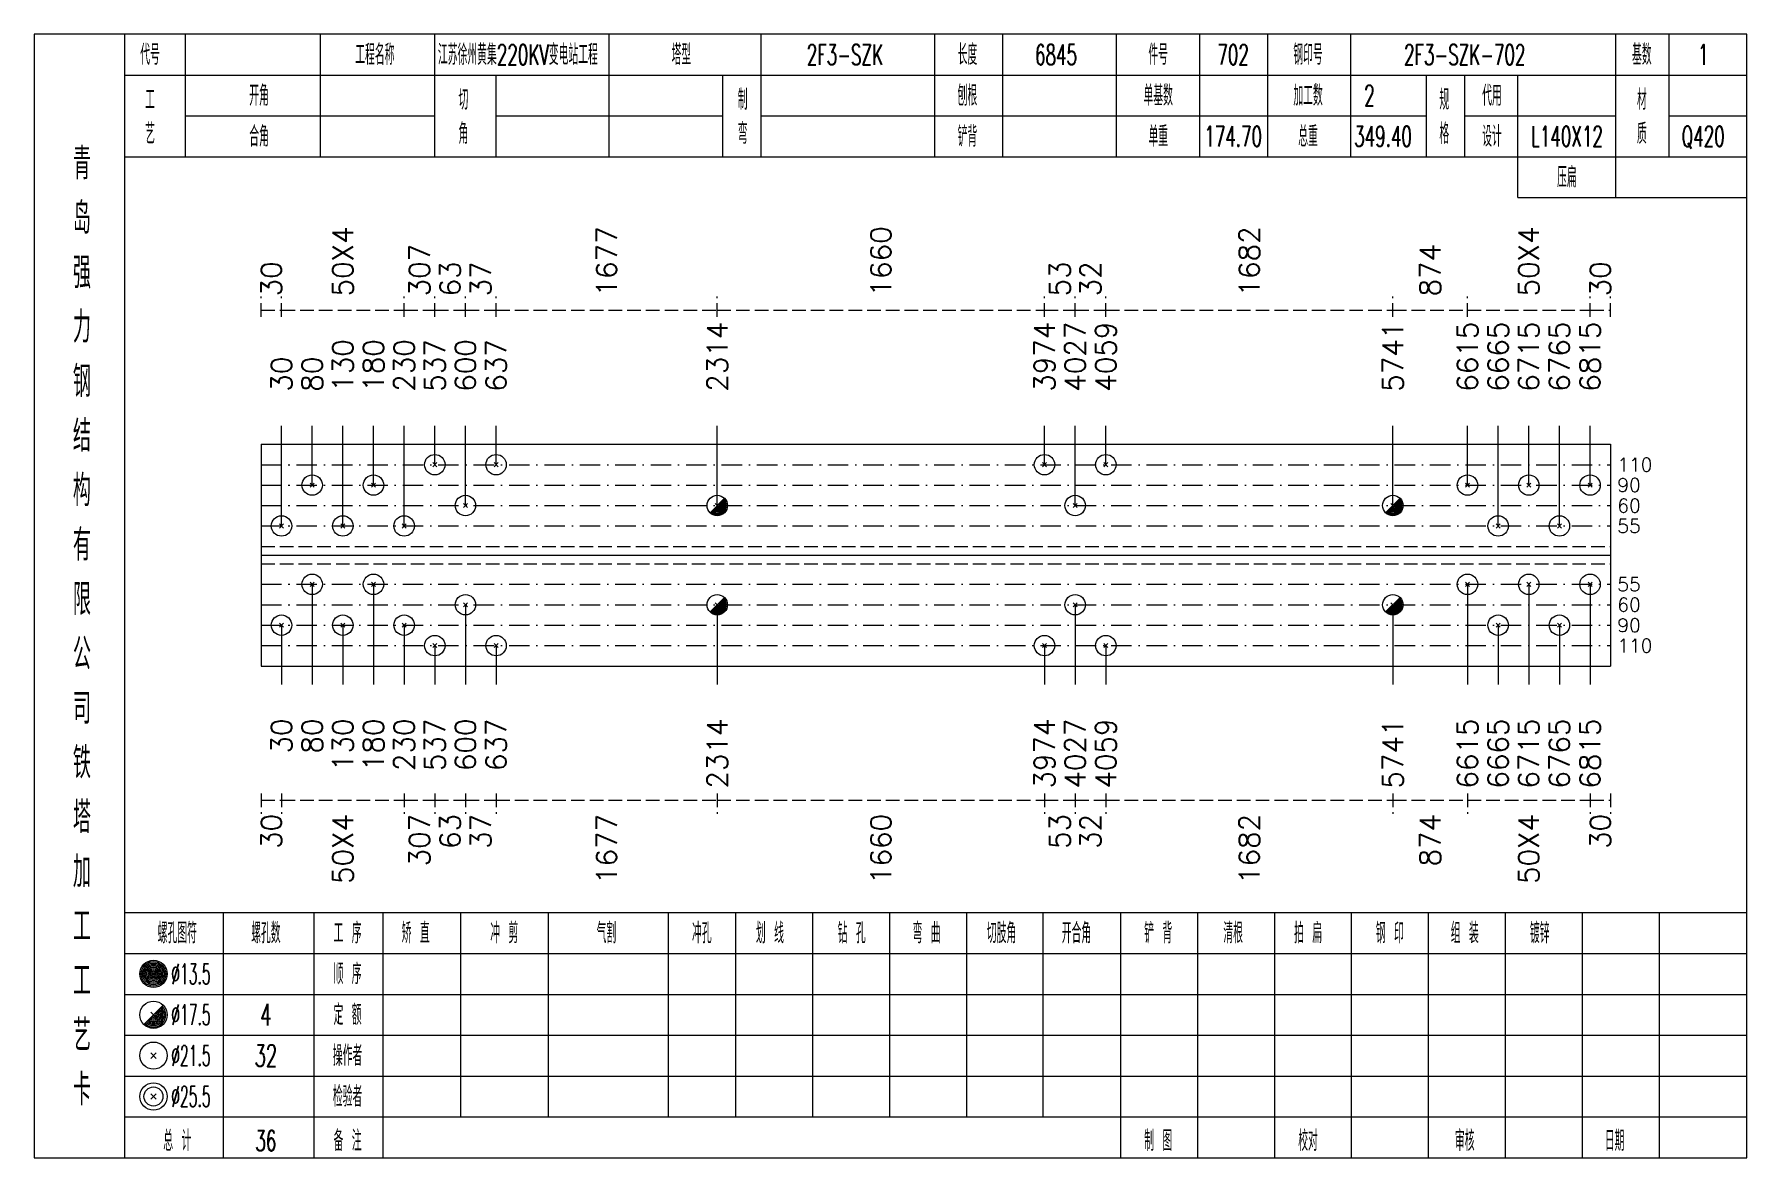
# Model space of a CAD drawing. Extents: x 0 to 4623, y -1159 to 4890.
# Drawn here: x 1557 to 1808.4, y 1800 to 1965 of the extents above; entities that cross this region are included whole.
import ezdxf
from ezdxf.enums import TextEntityAlignment as Align

# ---------------------------------------------------------------- set-up
doc = ezdxf.new("R2010")
doc.units = 0
doc.header["$MEASUREMENT"] = 0
doc.linetypes.add('一点画线', pattern=[5.2, 3, -1, 0.2, -1])
doc.linetypes.add('虚线', pattern=[2.75, 2, -0.75])
doc.layers.get('0').update_dxf_attribs({"linetype": 'CONTINUOUS', "lineweight": 25})
for name, color, linetype, lineweight in [('1', 7, 'CONTINUOUS', 25), ('4', 7, 'CONTINUOUS', 25), ('5', 7, 'CONTINUOUS', 25)]:
    doc.layers.add(name, color=color, linetype=linetype, lineweight=lineweight)
doc.styles.get("Standard").update_dxf_attribs({"font": 'simplex.shx', "width": 0.7, "height": 3, "bigfont": 'gbhzfs.shx'})

msp = doc.modelspace()

# ---------------------------------------------------------------- texts
at = {"color": 8, "linetype": 'Continuous', "lineweight": 9}
for s, p in [('50X4', (1602.3, 1926.5)), ('1677', (1641.035, 1926.5)), ('1660', (1681.29, 1926.5)), ('1682', (1735.38, 1926.5)), ('50X4', (1776.4, 1926.5)), ('307', (1613.55, 1926.5)), ('874', (1761.925, 1926.5)), ('30', (1591.8, 1926.5)), ('63', (1618.05, 1926.5)), ('37', (1622.55, 1926.5)), ('53', (1707.561, 1926.5)), ('32', (1712.061, 1926.5)), ('30', (1786.9, 1926.5))]:
    msp.add_text(s, height=3, rotation=90, dxfattribs=at).set_placement(p, align=Align.MIDDLE_LEFT)
at = {"color": 7, "linetype": 'Continuous', "lineweight": 13}
for s, p in [('2314', (1657.269, 1912.5)), ('3974', (1705.311, 1912.5)), ('4027', (1709.811, 1912.5)), ('4059', (1714.311, 1912.5)), ('5741', (1756.449, 1912.5)), ('6615', (1767.4, 1912.5)), ('6665', (1771.9, 1912.5)), ('6715', (1776.4, 1912.5)), ('6765', (1780.9, 1912.5)), ('6815', (1785.4, 1912.5)), ('130', (1602.3, 1912.5)), ('180', (1606.8, 1912.5)), ('230', (1611.3, 1912.5)), ('537', (1615.8, 1912.5)), ('600', (1620.3, 1912.5)), ('637', (1624.8, 1912.5)), ('30', (1593.3, 1912.5)), ('80', (1597.8, 1912.5))]:
    msp.add_text(s, height=3, rotation=90, dxfattribs=at).set_placement(p, align=Align.MIDDLE_LEFT)
for s, p in [('110', (1789.4, 1901.786)), ('90', (1789.4, 1898.786)), ('60', (1789.4, 1895.786)), ('55', (1789.4, 1892.786)), ('55', (1789.4, 1884.214)), ('60', (1789.4, 1881.214)), ('90', (1789.4, 1878.214)), ('110', (1789.4, 1875.214))]:
    msp.add_text(s, height=2, dxfattribs=at).set_placement(p, align=Align.MIDDLE_LEFT)
at = {"color": 8, "linetype": 'Continuous', "lineweight": 9}
for s, p in [('30', (1591.8, 1850.5)), ('50X4', (1602.3, 1850.5)), ('307', (1613.55, 1850.5)), ('63', (1618.05, 1850.5)), ('37', (1622.55, 1850.5)), ('1677', (1641.035, 1850.5)), ('1660', (1681.29, 1850.5)), ('53', (1707.561, 1850.5)), ('32', (1712.061, 1850.5)), ('1682', (1735.38, 1850.5)), ('874', (1761.925, 1850.5)), ('50X4', (1776.4, 1850.5)), ('30', (1786.9, 1850.5))]:
    msp.add_text(s, height=3, rotation=90, dxfattribs=at).set_placement(p, align=Align.MIDDLE_RIGHT)
at = {"layer": '1', "color": 7, "linetype": 'Continuous', "lineweight": 13}
for s, p in [('30', (1593.3, 1864.5)), ('80', (1597.8, 1864.5)), ('130', (1602.3, 1864.5)), ('180', (1606.8, 1864.5)), ('230', (1611.3, 1864.5)), ('537', (1615.8, 1864.5)), ('600', (1620.3, 1864.5)), ('637', (1624.8, 1864.5)), ('2314', (1657.269, 1864.5)), ('3974', (1705.311, 1864.5)), ('4027', (1709.811, 1864.5)), ('4059', (1714.311, 1864.5)), ('5741', (1756.449, 1864.5)), ('6615', (1767.4, 1864.5)), ('6665', (1771.9, 1864.5)), ('6715', (1776.4, 1864.5)), ('6765', (1780.9, 1864.5)), ('6815', (1785.4, 1864.5))]:
    msp.add_text(s, height=3, rotation=90, dxfattribs=at).set_placement(p, align=Align.MIDDLE_RIGHT)
at = {"layer": '4', "color": 1, "linetype": 'Continuous', "lineweight": 13}
for s, height, width, p in [('代号', 3, 0.6, (1574, 1962)), ('工程名称', 3, 0.6, (1607, 1962)), ('江苏徐州黄集220KV变电站工程', 3, 0.6, (1628, 1962)), ('塔型', 3, 0.6, (1652, 1962)), ('2F3-SZK', 3, 0.6, (1676, 1962)), ('长度', 3, 0.6, (1694, 1962)), ('6845', 3, 0.6, (1707, 1962)), ('件号', 3, 0.6, (1722, 1962)), ('702', 3, 0.6, (1733, 1962)), ('钢印号', 3, 0.6, (1744, 1962)), ('2F3-SZK-702', 3, 0.6, (1767, 1962)), ('基数', 3, 0.6, (1793, 1962)), ('1', 3, 0.6, (1802, 1962)), ('工', 3, 0.6, (1574, 1955.4)), ('开角', 3, 0.6, (1590, 1956)), ('切', 3, 0.6, (1620, 1955.4)), ('制', 3, 0.6, (1661, 1955.4)), ('刨根', 3, 0.6, (1694, 1956)), ('单基数', 3, 0.6, (1722, 1956)), ('加工数', 3, 0.6, (1744, 1956)), ('2', 3, 0.6, (1753, 1956)), ('规', 3, 0.6, (1764, 1955.4)), ('代用', 3, 0.6, (1771, 1956)), ('材', 3, 0.6, (1793, 1955.4)), ('艺', 3, 0.6, (1574, 1950.4)), ('合角', 3, 0.6, (1590, 1950)), ('角', 3, 0.6, (1620, 1950.4)), ('弯', 3, 0.6, (1661, 1950.4)), ('铲背', 3, 0.6, (1694, 1950)), ('单重', 3, 0.6, (1722, 1950)), ('174.70', 3, 0.6, (1733, 1950)), ('总重', 3, 0.6, (1744, 1950)), ('349.40', 3, 0.6, (1755, 1950)), ('格', 3, 0.6, (1764, 1950.4)), ('设计', 3, 0.6, (1771, 1950)), ('L140X12', 3, 0.6, (1782, 1950)), ('质', 3, 0.6, (1793, 1950.4)), ('Q420', 3, 0.6, (1802, 1950)), ('青', 4.6, 0.8, (1564, 1946)), ('压扁', 3, 0.6, (1782, 1944)), ('岛', 4.6, 0.8, (1564, 1938)), ('强', 4.6, 0.8, (1564, 1930)), ('力', 4.6, 0.8, (1564, 1922)), ('钢', 4.6, 0.8, (1564, 1914)), ('结', 4.6, 0.8, (1564, 1906)), ('构', 4.6, 0.8, (1564, 1898)), ('有', 4.6, 0.8, (1564, 1890)), ('限', 4.6, 0.8, (1564, 1882)), ('公', 4.6, 0.8, (1564, 1874)), ('司', 4.6, 0.8, (1564, 1866)), ('铁', 4.6, 0.8, (1564, 1858)), ('塔', 4.6, 0.8, (1564, 1850)), ('加', 4.6, 0.8, (1564, 1842)), ('工', 4.6, 0.8, (1564, 1834)), ('螺孔图符', 3, 0.6, (1578, 1833)), ('螺孔数', 3, 0.6, (1591, 1833)), ('工 序', 3, 0.6, (1603, 1833)), ('矫 直', 3, 0.6, (1613, 1833)), ('冲 剪', 3, 0.6, (1626, 1833)), ('气割', 3, 0.6, (1641, 1833)), ('冲孔', 3, 0.6, (1655, 1833)), ('划 线', 3, 0.6, (1665, 1833)), ('钻 孔', 3, 0.6, (1677, 1833)), ('弯 曲', 3, 0.6, (1688, 1833)), ('切肢角', 3, 0.6, (1699, 1833)), ('开合角', 3, 0.6, (1710, 1833)), ('铲 背', 3, 0.6, (1722, 1833)), ('清根', 3, 0.6, (1733, 1833)), ('拍 扁', 3, 0.6, (1744, 1833)), ('钢 印', 3, 0.6, (1756, 1833)), ('组 装', 3, 0.6, (1767, 1833)), ('镀锌', 3, 0.6, (1778, 1833)), ('工', 4.6, 0.8, (1564, 1826)), ('%%C13.5', 3, 0.5, (1580, 1827)), ('顺 序', 3, 0.6, (1603, 1827)), ('定 额', 3, 0.6, (1603, 1821)), ('艺', 4.6, 0.8, (1564, 1818)), ('%%C17.5', 3, 0.5, (1580, 1821)), ('4', 3.2, 0.6, (1591, 1821)), ('%%C21.5', 3, 0.5, (1580, 1815)), ('32', 3.2, 0.6, (1591, 1815)), ('操作者', 3, 0.6, (1603, 1815)), ('卡', 4.6, 0.8, (1564, 1810)), ('%%C25.5', 3, 0.5, (1580, 1809)), ('检验者', 3, 0.6, (1603, 1809)), ('总 计', 3, 0.6, (1578, 1802.5)), ('36', 3, 0.6, (1591, 1802.5)), ('备 注', 3, 0.6, (1603, 1802.5)), ('制 图', 3, 0.6, (1722, 1802.5)), ('校对', 3, 0.6, (1744, 1802.5)), ('审核', 3, 0.6, (1767, 1802.5)), ('日期', 3, 0.6, (1789, 1802.5))]:
    msp.add_text(s, height=height, dxfattribs=dict(at, width=width)).set_placement(p, align=Align.MIDDLE_CENTER)

# ---------------------------------------------------------------- blocks, each defined once
blk = doc.blocks.new('孔21.5')
at = {"layer": '5', "color": 7, "linetype": 'Continuous', "lineweight": 13}
for p, q in [((-0.2, -0.2), (0.2, 0.2)), ((-0.2, 0.2), (0.2, -0.2))]:
    blk.add_line(p, q, dxfattribs=at)
blk.add_circle((0, 0), 1, dxfattribs=at)
blk = doc.blocks.new('孔17.5')
at = {"layer": '5', "color": 7, "linetype": 'Continuous', "lineweight": 13}
for p, q in [((-0.707, -0.707), (0.707, 0.707)), ((-0.2, 0.2), (0.2, -0.2))]:
    blk.add_line(p, q, dxfattribs=at)
blk.add_circle((0, 0), 1, dxfattribs=at)
for radius in [0.9, 0.8, 0.7, 0.6, 0.5, 0.4, 0.3, 0.2, 0.1]:
    blk.add_arc((0, 0), radius, 225, 45, dxfattribs=at)

# ---------------------------------------------------------------- linework, layer by layer
at = {"color": 8, "linetype": '虚线', "lineweight": 9}
for p, q in [((1590.3, 1923.5), (1590.3, 1926.5)), ((1593.3, 1923.5), (1593.3, 1926.5)), ((1593.3, 1923.5), (1593.3, 1926.5)), ((1611.3, 1923.5), (1611.3, 1926.5)), ((1611.3, 1923.5), (1611.3, 1926.5)), ((1615.8, 1923.5), (1615.8, 1926.5)), ((1615.8, 1923.5), (1615.8, 1926.5)), ((1620.3, 1923.5), (1620.3, 1926.5)), ((1620.3, 1923.5), (1620.3, 1926.5)), ((1624.8, 1923.5), (1624.8, 1926.5)), ((1624.8, 1923.5), (1624.8, 1926.5)), ((1657.269, 1923.5), (1657.269, 1926.5)), ((1657.269, 1923.5), (1657.269, 1926.5)), ((1705.311, 1923.5), (1705.311, 1926.5)), ((1705.311, 1923.5), (1705.311, 1926.5)), ((1709.811, 1923.5), (1709.811, 1926.5)), ((1709.811, 1923.5), (1709.811, 1926.5)), ((1714.311, 1923.5), (1714.311, 1926.5)), ((1714.311, 1923.5), (1714.311, 1926.5)), ((1756.449, 1923.5), (1756.449, 1926.5)), ((1756.449, 1923.5), (1756.449, 1926.5)), ((1767.4, 1923.5), (1767.4, 1926.5)), ((1767.4, 1923.5), (1767.4, 1926.5)), ((1785.4, 1923.5), (1785.4, 1926.5)), ((1785.4, 1923.5), (1785.4, 1926.5)), ((1788.4, 1923.5), (1788.4, 1926.5)), ((1590.3, 1924.5), (1593.3, 1924.5)), ((1593.3, 1924.5), (1611.3, 1924.5)), ((1611.3, 1924.5), (1615.8, 1924.5)), ((1615.8, 1924.5), (1620.3, 1924.5)), ((1620.3, 1924.5), (1624.8, 1924.5)), ((1624.8, 1924.5), (1657.269, 1924.5)), ((1657.269, 1924.5), (1705.311, 1924.5)), ((1705.311, 1924.5), (1709.811, 1924.5)), ((1709.811, 1924.5), (1714.311, 1924.5)), ((1714.311, 1924.5), (1756.449, 1924.5)), ((1756.449, 1924.5), (1767.4, 1924.5)), ((1767.4, 1924.5), (1785.4, 1924.5)), ((1785.4, 1924.5), (1788.4, 1924.5)), ((1590.3, 1853.5), (1590.3, 1850.5)), ((1593.3, 1853.5), (1593.3, 1850.5)), ((1593.3, 1853.5), (1593.3, 1850.5)), ((1611.3, 1853.5), (1611.3, 1850.5)), ((1611.3, 1853.5), (1611.3, 1850.5)), ((1615.8, 1853.5), (1615.8, 1850.5)), ((1615.8, 1853.5), (1615.8, 1850.5)), ((1620.3, 1853.5), (1620.3, 1850.5)), ((1620.3, 1853.5), (1620.3, 1850.5)), ((1624.8, 1853.5), (1624.8, 1850.5)), ((1624.8, 1853.5), (1624.8, 1850.5)), ((1657.269, 1853.5), (1657.269, 1850.5)), ((1657.269, 1853.5), (1657.269, 1850.5)), ((1705.311, 1853.5), (1705.311, 1850.5)), ((1705.311, 1853.5), (1705.311, 1850.5)), ((1709.811, 1853.5), (1709.811, 1850.5)), ((1709.811, 1853.5), (1709.811, 1850.5)), ((1714.311, 1853.5), (1714.311, 1850.5)), ((1714.311, 1853.5), (1714.311, 1850.5)), ((1756.449, 1853.5), (1756.449, 1850.5)), ((1756.449, 1853.5), (1756.449, 1850.5)), ((1767.4, 1853.5), (1767.4, 1850.5)), ((1767.4, 1853.5), (1767.4, 1850.5)), ((1785.4, 1853.5), (1785.4, 1850.5)), ((1785.4, 1853.5), (1785.4, 1850.5)), ((1788.4, 1853.5), (1788.4, 1850.5)), ((1590.3, 1852.5), (1593.3, 1852.5)), ((1593.3, 1852.5), (1611.3, 1852.5)), ((1611.3, 1852.5), (1615.8, 1852.5)), ((1615.8, 1852.5), (1620.3, 1852.5)), ((1620.3, 1852.5), (1624.8, 1852.5)), ((1624.8, 1852.5), (1657.269, 1852.5)), ((1657.269, 1852.5), (1705.311, 1852.5)), ((1705.311, 1852.5), (1709.811, 1852.5)), ((1709.811, 1852.5), (1714.311, 1852.5)), ((1714.311, 1852.5), (1756.449, 1852.5)), ((1756.449, 1852.5), (1767.4, 1852.5)), ((1767.4, 1852.5), (1785.4, 1852.5)), ((1785.4, 1852.5), (1788.4, 1852.5))]:
    msp.add_line(p, q, dxfattribs=at)
at = {"color": 7, "linetype": 'Continuous', "lineweight": 13}
for p, q in [((1593.3, 1892.786), (1593.3, 1907.5)), ((1597.8, 1898.786), (1597.8, 1907.5)), ((1602.3, 1892.786), (1602.3, 1907.5)), ((1606.8, 1898.786), (1606.8, 1907.5)), ((1611.3, 1892.786), (1611.3, 1907.5)), ((1615.8, 1901.786), (1615.8, 1907.5)), ((1620.3, 1895.786), (1620.3, 1907.5)), ((1624.8, 1901.786), (1624.8, 1907.5)), ((1657.269, 1895.786), (1657.269, 1907.5)), ((1705.311, 1901.786), (1705.311, 1907.5)), ((1709.811, 1895.786), (1709.811, 1907.5)), ((1714.311, 1901.786), (1714.311, 1907.5)), ((1756.449, 1895.786), (1756.449, 1907.5)), ((1767.4, 1898.786), (1767.4, 1907.5)), ((1771.9, 1892.786), (1771.9, 1907.5)), ((1776.4, 1898.786), (1776.4, 1907.5)), ((1780.9, 1892.786), (1780.9, 1907.5)), ((1785.4, 1898.786), (1785.4, 1907.5)), ((1597.8, 1884.214), (1597.8, 1869.5)), ((1606.8, 1884.214), (1606.8, 1869.5)), ((1767.4, 1884.214), (1767.4, 1869.5)), ((1776.4, 1884.214), (1776.4, 1869.5)), ((1785.4, 1884.214), (1785.4, 1869.5)), ((1620.3, 1881.214), (1620.3, 1869.5)), ((1657.269, 1881.214), (1657.269, 1869.5)), ((1709.811, 1881.214), (1709.811, 1869.5)), ((1756.449, 1881.214), (1756.449, 1869.5)), ((1593.3, 1878.214), (1593.3, 1869.5)), ((1602.3, 1878.214), (1602.3, 1869.5)), ((1611.3, 1878.214), (1611.3, 1869.5)), ((1771.9, 1878.214), (1771.9, 1869.5)), ((1780.9, 1878.214), (1780.9, 1869.5)), ((1615.8, 1875.214), (1615.8, 1869.5)), ((1624.8, 1875.214), (1624.8, 1869.5)), ((1705.311, 1875.214), (1705.311, 1869.5)), ((1714.311, 1875.214), (1714.311, 1869.5))]:
    msp.add_line(p, q, dxfattribs=at)
at = {"color": 7, "linetype": 'Continuous', "lineweight": 18}
for p, q in [((1590.3, 1904.786), (1590.3, 1872.214)), ((1590.3, 1904.786), (1788.4, 1904.786)), ((1788.4, 1904.786), (1788.4, 1872.214)), ((1590.3, 1888.5), (1788.4, 1888.5))]:
    msp.add_line(p, q, dxfattribs=at)
at = {"color": 3, "linetype": '一点画线', "lineweight": 13}
for p, q in [((1590.3, 1901.786), (1788.4, 1901.786)), ((1590.3, 1898.786), (1788.4, 1898.786)), ((1590.3, 1895.786), (1788.4, 1895.786)), ((1590.3, 1892.786), (1788.4, 1892.786)), ((1590.3, 1884.214), (1788.4, 1884.214)), ((1590.3, 1881.214), (1788.4, 1881.214)), ((1590.3, 1878.214), (1788.4, 1878.214)), ((1590.3, 1875.214), (1788.4, 1875.214))]:
    msp.add_line(p, q, dxfattribs=at)
at = {"color": 1, "linetype": '虚线', "lineweight": 18}
for p, q in [((1590.3, 1889.786), (1788.4, 1889.786)), ((1590.3, 1887.214), (1788.4, 1887.214))]:
    msp.add_line(p, q, dxfattribs=at)
at = {"layer": '1', "color": 7, "linetype": 'Continuous', "lineweight": 18}
msp.add_line((1590.3, 1872.214), (1788.4, 1872.214), dxfattribs=at)
at = {"layer": '4', "color": 1, "linetype": 'Continuous', "lineweight": 18}
for p, q in [((1570.3, 1800), (1570.3, 1965)), ((1579.2, 1947), (1579.2, 1965)), ((1599, 1947), (1599, 1965)), ((1615.8, 1947), (1615.8, 1965)), ((1641.4, 1947), (1641.4, 1965)), ((1663.7, 1947), (1663.7, 1965)), ((1689.2, 1947), (1689.2, 1965)), ((1699.2, 1947), (1699.2, 1965)), ((1715.9, 1947), (1715.9, 1965)), ((1728.1, 1947), (1728.1, 1965)), ((1738.1, 1947), (1738.1, 1965)), ((1750.3, 1947), (1750.3, 1965)), ((1789.2, 1941), (1789.2, 1965)), ((1797, 1947), (1797, 1965)), ((1570.3, 1959), (1808.4, 1959)), ((1624.8, 1947), (1624.8, 1959)), ((1658.1, 1947), (1658.1, 1959)), ((1761.4, 1947), (1761.4, 1959)), ((1767, 1947), (1767, 1959)), ((1774.8, 1941), (1774.8, 1959)), ((1579.2, 1953), (1615.8, 1953)), ((1624.8, 1953), (1658.1, 1953)), ((1663.7, 1953), (1761.4, 1953)), ((1767, 1953), (1789.2, 1953)), ((1797, 1953), (1808.4, 1953)), ((1570.3, 1947), (1808.4, 1947)), ((1774.8, 1941), (1808.4, 1941)), ((1570.3, 1836), (1808.4, 1836)), ((1584.8, 1800), (1584.8, 1836)), ((1598.1, 1800), (1598.1, 1836)), ((1608.2, 1800), (1608.2, 1836)), ((1619.6, 1806), (1619.6, 1836)), ((1632.5, 1806), (1632.5, 1836)), ((1650.1, 1806), (1650.1, 1836)), ((1660, 1806), (1660, 1836)), ((1671.3, 1806), (1671.3, 1836)), ((1682.6, 1806), (1682.6, 1836)), ((1693.9, 1806), (1693.9, 1836)), ((1705.1, 1806), (1705.1, 1836)), ((1716.5, 1806), (1716.5, 1836)), ((1727.8, 1806), (1727.8, 1836)), ((1739.1, 1806), (1739.1, 1836)), ((1750.4, 1806), (1750.4, 1836)), ((1761.7, 1806), (1761.7, 1836)), ((1773, 1806), (1773, 1836)), ((1784.3, 1806), (1784.3, 1836)), ((1795.6, 1806), (1795.6, 1836)), ((1570.3, 1830), (1808.4, 1830)), ((1570.3, 1824), (1808.4, 1824)), ((1570.3, 1818), (1808.4, 1818)), ((1570.3, 1812), (1808.4, 1812)), ((1570.3, 1806), (1808.4, 1806)), ((1716.5, 1800), (1716.5, 1806)), ((1727.8, 1800), (1727.8, 1806)), ((1739.1, 1800), (1739.1, 1806)), ((1750.4, 1800), (1750.4, 1806)), ((1761.7, 1800), (1761.7, 1806)), ((1773, 1800), (1773, 1806)), ((1784.3, 1800), (1784.3, 1806)), ((1795.6, 1800), (1795.6, 1806))]:
    msp.add_line(p, q, dxfattribs=at)
at = {"layer": '4', "color": 7, "linetype": 'Continuous', "lineweight": 13}
for p, q in [((1574.3, 1826.8), (1574.7, 1827.2)), ((1574.7, 1826.8), (1574.3, 1827.2)), ((1573.086, 1819.586), (1575.914, 1822.414)), ((1574.1, 1821.4), (1574.9, 1820.6)), ((1574.1, 1814.6), (1574.9, 1815.4)), ((1574.1, 1815.4), (1574.9, 1814.6)), ((1574.1, 1808.6), (1574.9, 1809.4)), ((1574.1, 1809.4), (1574.9, 1808.6))]:
    msp.add_line(p, q, dxfattribs=at)
at = {"layer": '4', "color": 1, "linetype": 'Continuous', "lineweight": 18}
msp.add_lwpolyline([(1557, 1965), (1557, 1800), (1808.4, 1800), (1808.4, 1965)], close=True, dxfattribs=at)
at = {"layer": '4', "color": 7, "linetype": 'Continuous', "lineweight": 13}
for centre, radius in [((1574.5, 1827), 2), ((1574.5, 1827), 1.8), ((1574.5, 1827), 1.6), ((1574.5, 1827), 1.4), ((1574.5, 1827), 1.2), ((1574.5, 1827), 1), ((1574.5, 1827), 0.8), ((1574.5, 1827), 0.6), ((1574.5, 1827), 0.4), ((1574.5, 1827), 0.2), ((1574.5, 1821), 2), ((1574.5, 1815), 2), ((1574.5, 1809), 2), ((1574.5, 1809), 1.4)]:
    msp.add_circle(centre, radius, dxfattribs=at)
for radius in [1.8, 1.6, 1.4, 1.2, 1, 0.8, 0.6, 0.4, 0.2]:
    msp.add_arc((1574.5, 1821), radius, 225, 45, dxfattribs=at)

# ---------------------------------------------------------------- block references
at = {"color": 7, "linetype": 'Continuous', "lineweight": 13, "xscale": 1.5, "yscale": 1.5, "zscale": 1.5}
for name, p in [('孔21.5', (1615.8, 1901.786)), ('孔21.5', (1624.8, 1901.786)), ('孔21.5', (1705.311, 1901.786)), ('孔21.5', (1714.311, 1901.786)), ('孔21.5', (1597.8, 1898.786)), ('孔21.5', (1606.8, 1898.786)), ('孔21.5', (1767.4, 1898.786)), ('孔21.5', (1776.4, 1898.786)), ('孔21.5', (1785.4, 1898.786)), ('孔21.5', (1620.3, 1895.786)), ('孔17.5', (1657.269, 1895.786)), ('孔21.5', (1709.811, 1895.786)), ('孔17.5', (1756.449, 1895.786)), ('孔21.5', (1593.3, 1892.786)), ('孔21.5', (1602.3, 1892.786)), ('孔21.5', (1611.3, 1892.786)), ('孔21.5', (1771.9, 1892.786)), ('孔21.5', (1780.9, 1892.786))]:
    msp.add_blockref(name, p, dxfattribs=at)
at = {"layer": '1', "color": 7, "linetype": 'Continuous', "lineweight": 13, "xscale": 1.5, "yscale": 1.5, "zscale": 1.5}
for name, p in [('孔21.5', (1597.8, 1884.214)), ('孔21.5', (1606.8, 1884.214)), ('孔21.5', (1767.4, 1884.214)), ('孔21.5', (1776.4, 1884.214)), ('孔21.5', (1785.4, 1884.214)), ('孔21.5', (1620.3, 1881.214)), ('孔17.5', (1657.269, 1881.214)), ('孔21.5', (1709.811, 1881.214)), ('孔17.5', (1756.449, 1881.214)), ('孔21.5', (1593.3, 1878.214)), ('孔21.5', (1602.3, 1878.214)), ('孔21.5', (1611.3, 1878.214)), ('孔21.5', (1771.9, 1878.214)), ('孔21.5', (1780.9, 1878.214)), ('孔21.5', (1615.8, 1875.214)), ('孔21.5', (1624.8, 1875.214)), ('孔21.5', (1705.311, 1875.214)), ('孔21.5', (1714.311, 1875.214))]:
    msp.add_blockref(name, p, dxfattribs=at)

msp.set_redraw_order([(e.dxf.handle, doc.entitydb.next_handle()) for e in msp.query("TEXT MTEXT ATTDEF DIMENSION ARC_DIMENSION")])  # texts and dimensions are drawn at this point

doc.saveas('drawing.dxf')
